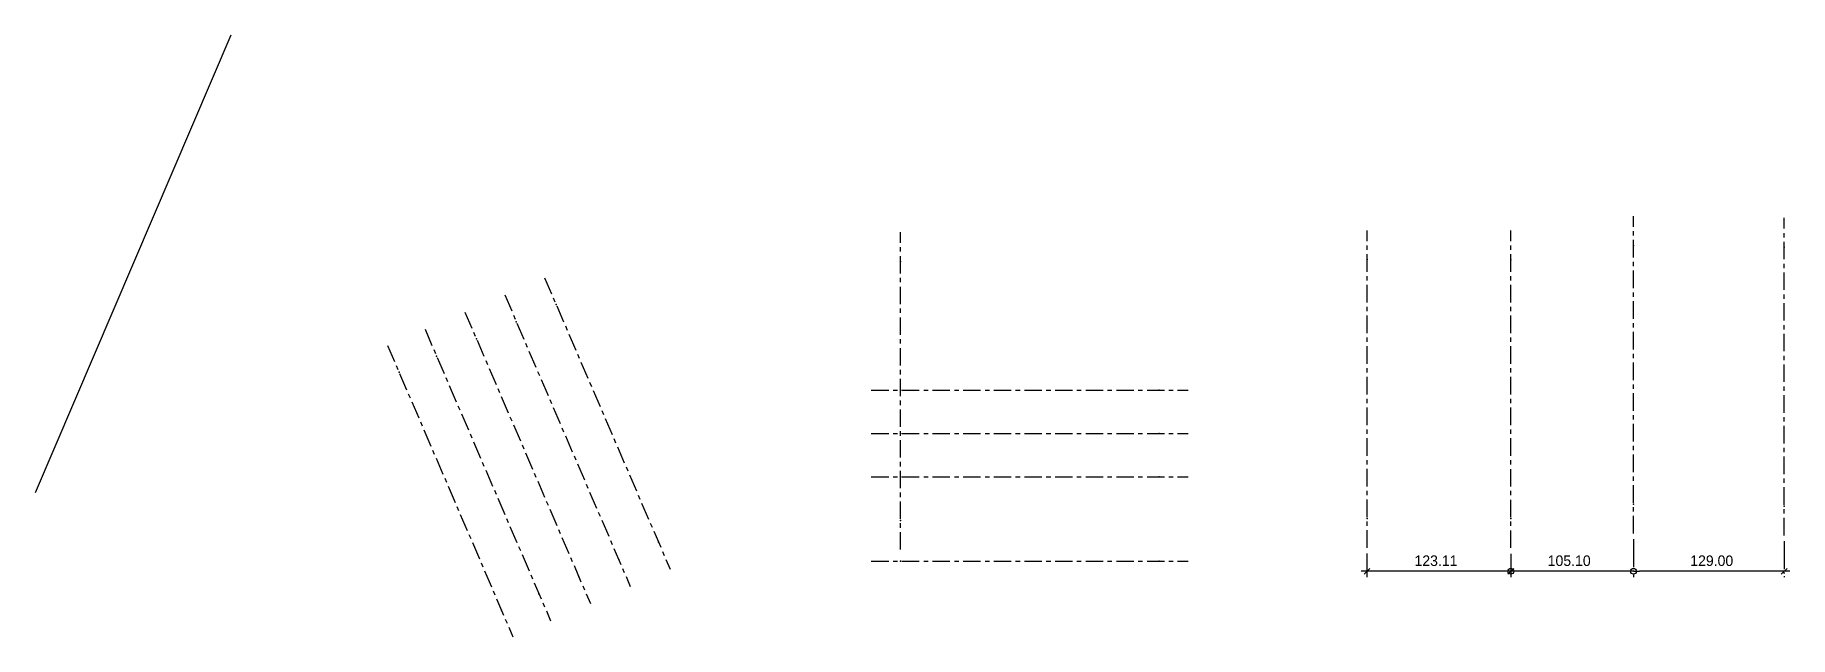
# Model space of a CAD drawing. Header units: millimetres. Extents: x -435 to 4568, y 87 to 5284.
# Drawn here: x 2481 to 3984, y 1928 to 2443 of the extents above; entities that cross this region are included whole.
import ezdxf

# ---------------------------------------------------------------- set-up
doc = ezdxf.new("R2010")
doc.units = ezdxf.units.MM
doc.header["$MEASUREMENT"] = 0
for name, pattern in [('ACAD_ISO04W100', [30, 24, -3, 0, -3]), ('CENTER', [2, 1.25, -0.25, 0.25, -0.25]), ('TA_GL_015.00', [41.25, 15, -3.75, 3.75, -3.75, 15])]:
    doc.linetypes.add(name, pattern=pattern)
doc.layers.add('000 - GRID', color=8, linetype='CENTER')
doc.styles.add('CORDIA', font='cordia.shx')
doc.styles.add('TA', font='', dxfattribs={"height": 4.5})
doc.styles.get('TA').set_extended_font_data('Cordia New')
doc.dimstyles.new('DIM C-E', dxfattribs={"dimscale": 2, "dimtxt": 0.18, "dimasz": 0.1, "dimexe": 0.1, "dimexo": 0.1, "dimgap": 0.09, "dimtad": 1, "dimtoh": 1, "dimzin": 0, "dimdsep": 46, "dimtxsty": 'CORDIA', "dimblk1": 'ORIGIN', "dimblk2": 'OBLIQUE', "dimsah": 1, "dimcen": 0.1, "dimdle": 0.1, "dimclrd": 40, "dimclre": 140, "dimclrt": 3, "dimadec": 0, "dimazin": 0, "dimtfac": 1, "dimtix": 1, "dimtmove": 2, "dimatfit": 3, "dimfxl": 1, "dimtolj": 1, "dimtzin": 0, "dimarcsym": 0})
doc.dimstyles.new('DIM E-C', dxfattribs={"dimscale": 2, "dimtxt": 0.18, "dimasz": 0.1, "dimexe": 0.1, "dimexo": 0.1, "dimgap": 0.09, "dimtad": 1, "dimtoh": 1, "dimzin": 0, "dimdsep": 46, "dimtxsty": 'CORDIA', "dimblk1": 'OBLIQUE', "dimblk2": 'ORIGIN', "dimsah": 1, "dimcen": 0.1, "dimdle": 0.1, "dimclrd": 40, "dimclre": 140, "dimclrt": 3, "dimadec": 0, "dimazin": 0, "dimtfac": 1, "dimtix": 1, "dimtmove": 2, "dimatfit": 3, "dimfxl": 1, "dimtolj": 1, "dimtzin": 0, "dimarcsym": 0})

msp = doc.modelspace()

# ---------------------------------------------------------------- blocks, each defined once
blk = doc.blocks.new('*U4')
at = {"color": 3}
blk.add_point((-221.6, 0), dxfattribs=at)
at = {"layer": '000 - GRID', "color": 0, "linetype": 'ByBlock'}
blk.add_line((25, 0), (-246.6, 0), dxfattribs=at)
at = {"layer": '000 - GRID', "color": 0}
blk.add_point((0, 0), dxfattribs=at)
at = {"style": 'TA', "flags": 1}
blk.add_attdef('LOCATION', (6, -6), '', height=4.5, rotation=270, dxfattribs=at)
blk = doc.blocks.new('_Oblique')
at = {"color": 0, "linetype": 'ByBlock', "lineweight": -2}
blk.add_line((-0.5, -0.5), (0.5, 0.5), dxfattribs=at)
blk = doc.blocks.new('_Origin')
at = {"color": 0, "linetype": 'ByBlock', "lineweight": -2}
blk.add_line((0, 0), (-1, 0), dxfattribs=at)
blk.add_circle((0, 0), 0.5, dxfattribs=at)
blk = doc.blocks.new('*D159')
at = {"color": 140, "linetype": 'ACAD_ISO04W100', "lineweight": -2, "transparency": 16777216}
for p, q in [((3849.9, 2011.4), (3849.9, 1979)), ((3978.9, 2009.8), (3978.9, 1979))]:
    blk.add_line(p, q, dxfattribs=at)
at = {"color": 40, "lineweight": -2, "transparency": 16777216}
blk.add_line((3983.9, 1984), (3854.9, 1984), dxfattribs=at)
at = {"layer": 'Defpoints', "color": 0, "transparency": 16777216}
for p in [(3849.9, 2016.4), (3978.9, 2014.8), (3849.9, 1984)]:
    blk.add_point(p, dxfattribs=at)
at = {"color": 40, "lineweight": -2, "transparency": 16777216, "xscale": 5, "yscale": 5, "zscale": 5, "rotation": 180}
blk.add_blockref('_Origin', (3849.9, 1984), dxfattribs=at)
at = {"color": 40, "lineweight": -2, "transparency": 16777216, "xscale": 5, "yscale": 5, "zscale": 5}
blk.add_blockref('_Oblique', (3978.9, 1984), dxfattribs=at)
at = {"color": 3, "transparency": 16777216, "insert": (3916.9, 1993), "char_height": 9, "attachment_point": 5, "style": 'CORDIA'}
blk.add_mtext('\\A1;129.00', dxfattribs=at)
blk = doc.blocks.new('*D160')
at = {"color": 140, "linetype": 'ACAD_ISO04W100', "lineweight": -2, "transparency": 16777216}
for p, q in [((3744.8, 1999), (3744.8, 1979)), ((3849.9, 2011.4), (3849.9, 1979))]:
    blk.add_line(p, q, dxfattribs=at)
at = {"color": 40, "lineweight": -2, "transparency": 16777216}
blk.add_line((3844.9, 1984), (3739.8, 1984), dxfattribs=at)
at = {"layer": 'Defpoints', "color": 0, "transparency": 16777216}
for p in [(3849.9, 2016.4), (3744.8, 2004), (3744.8, 1984)]:
    blk.add_point(p, dxfattribs=at)
at = {"color": 40, "lineweight": -2, "transparency": 16777216, "xscale": 5, "yscale": 5, "zscale": 5, "rotation": 180}
blk.add_blockref('_Oblique', (3744.8, 1984), dxfattribs=at)
at = {"color": 40, "lineweight": -2, "transparency": 16777216, "xscale": 5, "yscale": 5, "zscale": 5}
blk.add_blockref('_Origin', (3849.9, 1984), dxfattribs=at)
at = {"color": 3, "transparency": 16777216, "insert": (3794.8, 1993), "char_height": 9, "attachment_point": 5, "style": 'CORDIA'}
blk.add_mtext('\\A1;105.10', dxfattribs=at)
blk = doc.blocks.new('*D161')
at = {"color": 140, "linetype": 'ACAD_ISO04W100', "lineweight": -2, "transparency": 16777216}
for p, q in [((3621.6, 1999.1), (3621.6, 1979)), ((3744.8, 1999), (3744.8, 1979))]:
    blk.add_line(p, q, dxfattribs=at)
at = {"color": 40, "lineweight": -2, "transparency": 16777216}
blk.add_line((3739.8, 1984), (3616.6, 1984), dxfattribs=at)
at = {"layer": 'Defpoints', "color": 0, "transparency": 16777216}
for p in [(3621.6, 2004.1), (3744.8, 2004), (3621.6, 1984)]:
    blk.add_point(p, dxfattribs=at)
at = {"color": 40, "lineweight": -2, "transparency": 16777216, "xscale": 5, "yscale": 5, "zscale": 5, "rotation": 180}
blk.add_blockref('_Oblique', (3621.6, 1984), dxfattribs=at)
at = {"color": 40, "lineweight": -2, "transparency": 16777216, "xscale": 5, "yscale": 5, "zscale": 5}
blk.add_blockref('_Origin', (3744.8, 1984), dxfattribs=at)
at = {"color": 3, "transparency": 16777216, "insert": (3680.7, 1993), "char_height": 9, "attachment_point": 5, "style": 'CORDIA'}
blk.add_mtext('\\A1;123.11', dxfattribs=at)

# ---------------------------------------------------------------- dimensions: what is measured, and where the dimension line sits
for base, p1, p2, dimstyle, picture, middle in [((3744.756, 1984.045), (3849.853, 2016.363), (3744.756, 2004.045), 'DIM C-E', '*D160', (3794.804, 1993.045)), ((3849.853, 1984.045), (3978.851, 2014.756), (3849.853, 2016.363), 'DIM E-C', '*D159', (3916.852, 1993.045)), ((3621.645, 1984.045), (3744.756, 2004.045), (3621.645, 2004.125), 'DIM C-E', '*D161', (3680.701, 1993.045))]:
    dim = msp.add_linear_dim(base=base, p1=p1, p2=p2, dimstyle=dimstyle, override={"dimscale": 50})
    dim.commit()
    dim.dimension.update_dxf_attribs({"geometry": picture, "text_midpoint": middle})

# ---------------------------------------------------------------- linework, layer by layer
msp.add_line((2648.482, 2442.86), (2480.85, 2051.041))
msp.add_point((2792.59, 2154.335))

# ---------------------------------------------------------------- block references
at = {"layer": '000 - GRID', "linetype": 'TA_GL_015.00'}
for p, rotation in [((3849.853, 2041.363), 270), ((3978.851, 2039.756), 270), ((3221.953, 2027.559), 270), ((3621.645, 2029.125), 270), ((3744.756, 2029.045), 270), ((2927.123, 2212.305), 113.3110332582563), ((2892.997, 2197.6), 113.3110332582563), ((2858.871, 2182.895), 113.3110332582563), ((2824.745, 2168.19), 113.3110332582563), ((2792.59, 2154.335), 113.3110332582563), ((3221.953, 2139.037), 180), ((3221.953, 2101.878), 180), ((3221.953, 2064.718), 180), ((3221.953, 1992.547), 180)]:
    msp.add_blockref('*U4', p, dxfattribs=dict(at, rotation=rotation))

msp.set_redraw_order([(e.dxf.handle, doc.entitydb.next_handle()) for e in msp.query("TEXT MTEXT ATTDEF DIMENSION ARC_DIMENSION")])  # texts and dimensions are drawn at this point

doc.saveas('drawing.dxf')
